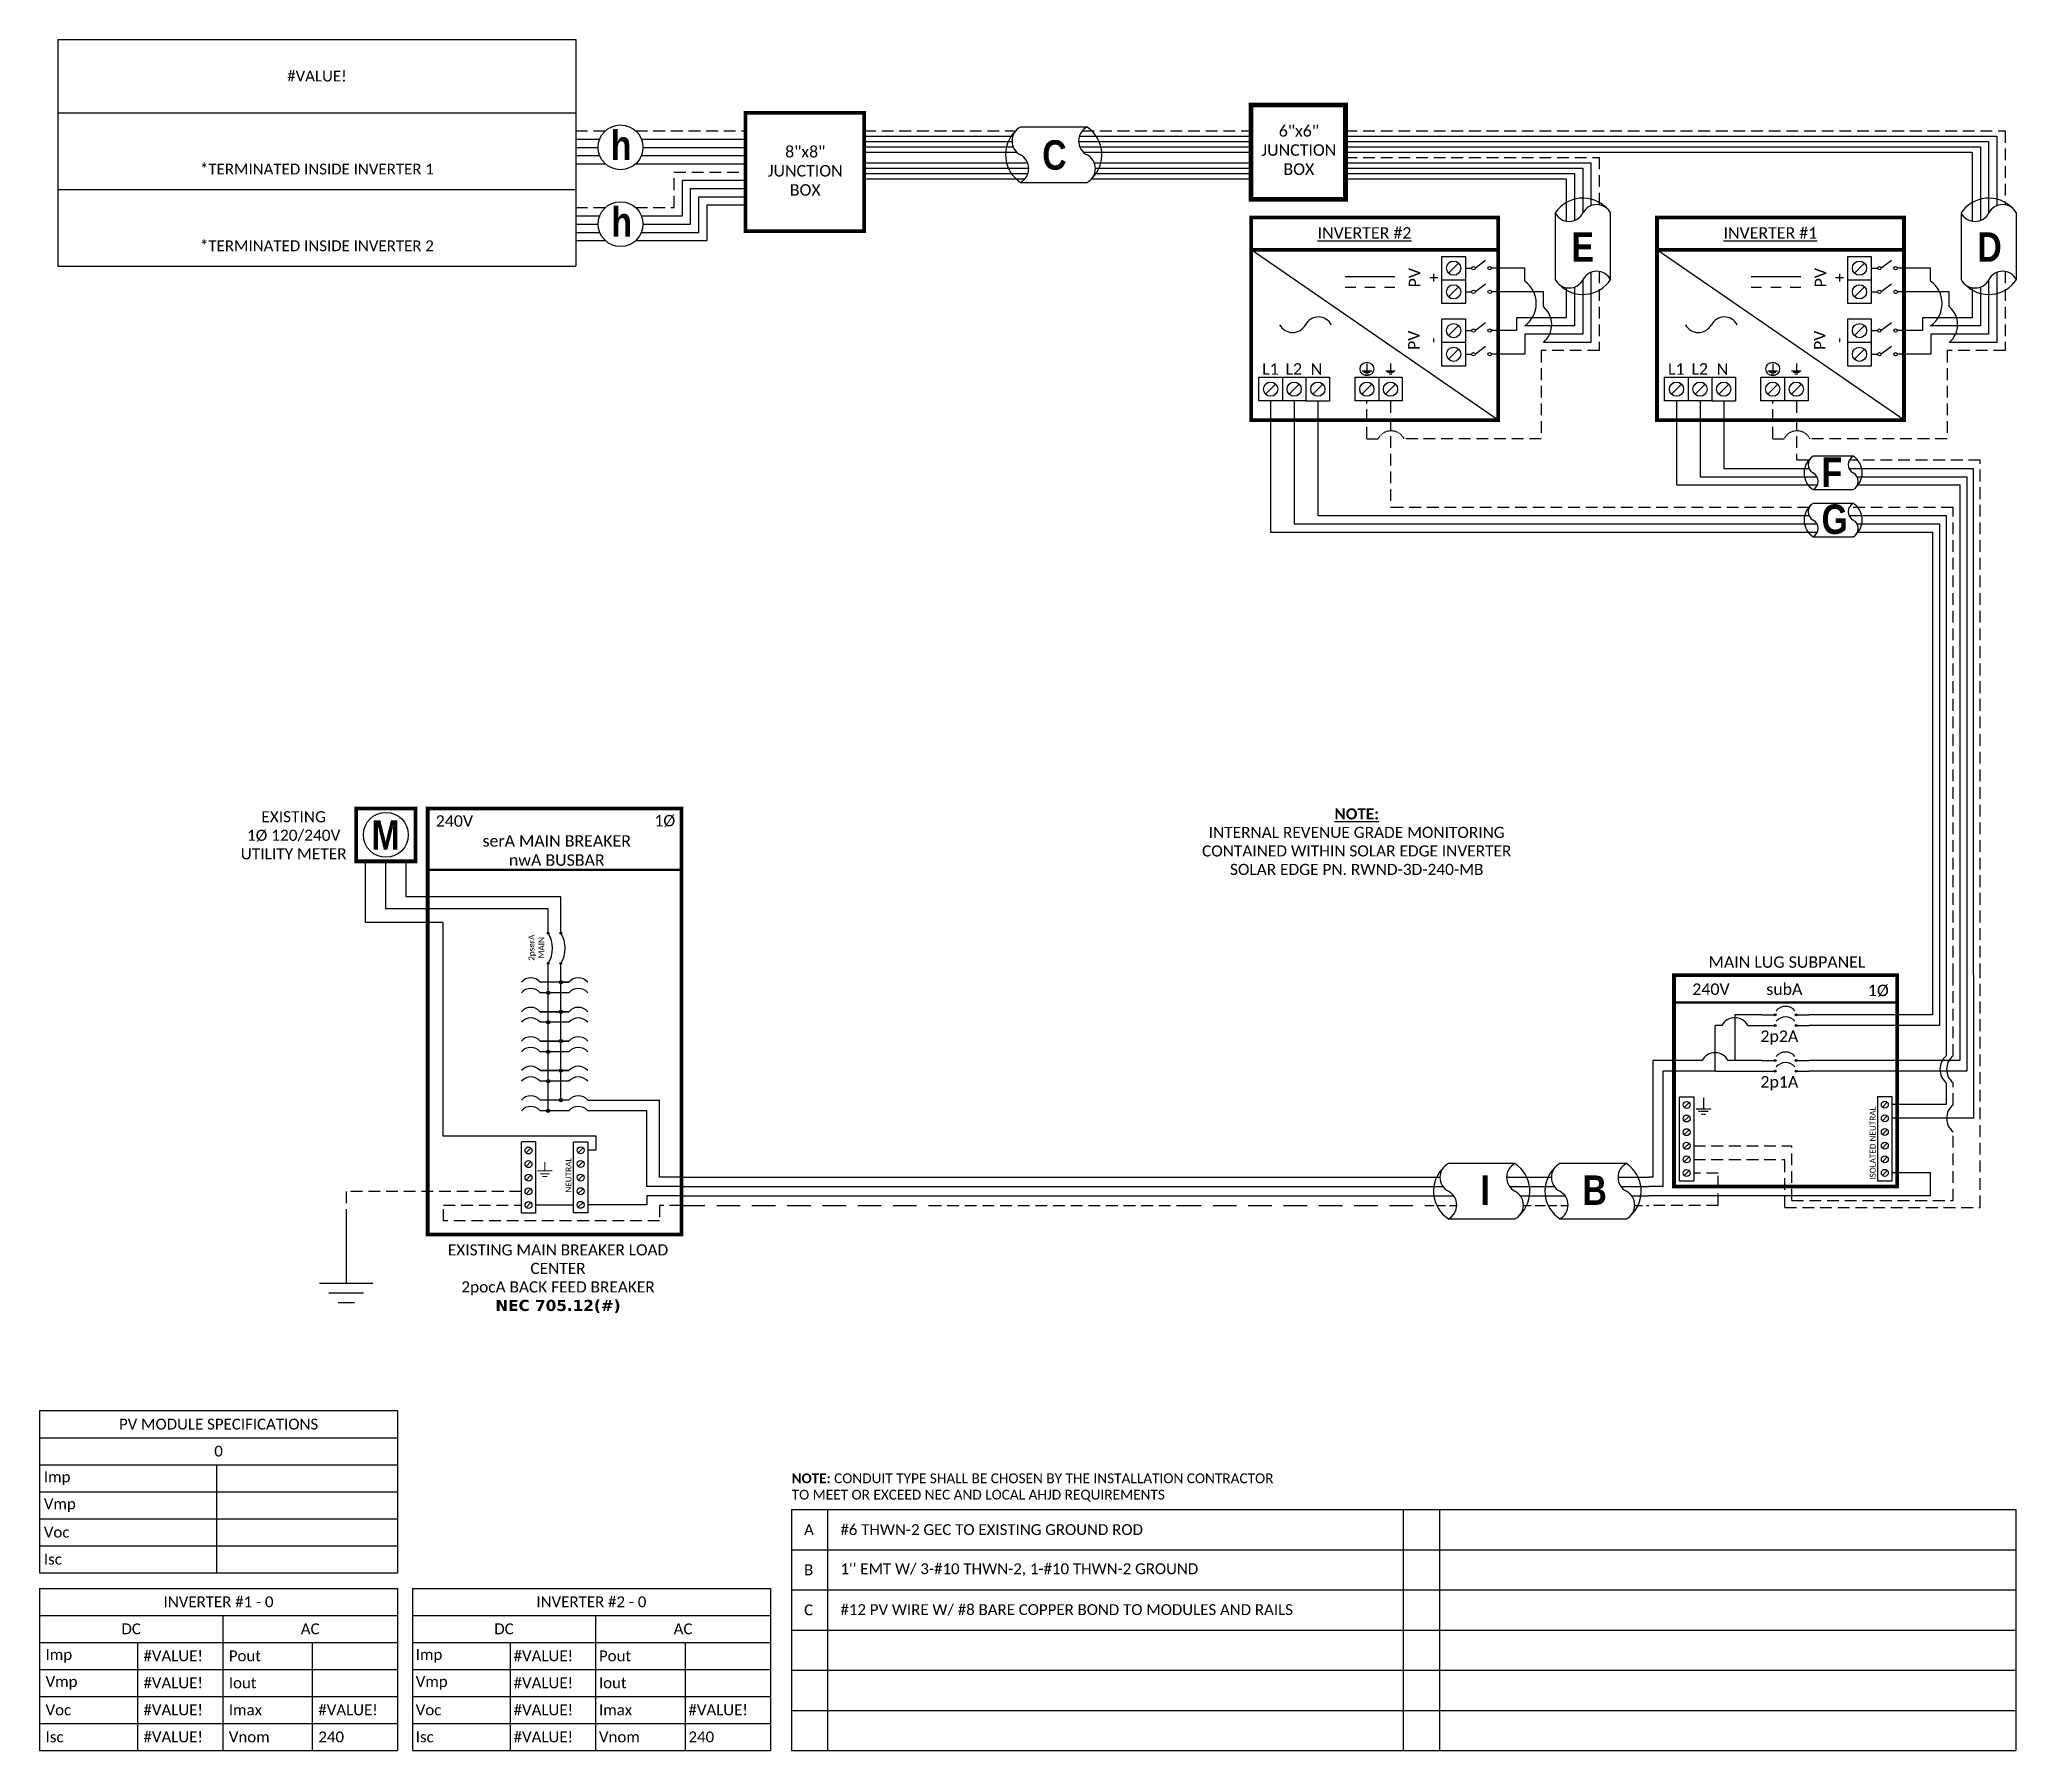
# Model space of a CAD drawing. Header units: feet. Extents: x 8865 to 9495, y 20861 to 21407.
import ezdxf

# ---------------------------------------------------------------- set-up
doc = ezdxf.new("R2010")
doc.units = ezdxf.units.FT
doc.header["$MEASUREMENT"] = 0
doc.linetypes.add('DASHED', pattern=[0.75, 0.5, -0.25])
doc.linetypes.add('HIDDEN', pattern=[0.375, 0.25, -0.125])
for name, color, linetype in [('ONE LINE BLOCKS', 7, 'Continuous'), ('TABLES', 7, 'Continuous'), ('TEXT', 7, 'Continuous'), ('Z - TITLEBLOCK TXT', 7, 'Continuous')]:
    doc.layers.add(name, color=color, linetype=linetype)
doc.styles.add('ONE LINE TXT', font='techb___.ttf')
doc.styles.get("Standard").update_dxf_attribs({"font": 'calibri.ttf'})

msp = doc.modelspace()

# ---------------------------------------------------------------- texts
at = {"color": 1, "linetype": 'Continuous'}
for s, p in [('%%UINVERTER #2', (9272.18, 21343.33)), ('%%UINVERTER #1', (9401.61, 21343.33))]:
    msp.add_text(s, height=3.6576, dxfattribs=at).set_placement(p)
at = {"color": 1, "linetype": 'Continuous', "char_height": 9.3833, "attachment_point": 1, "style": 'ONE LINE TXT'}
for s, insert in [('{\\W1;\\C256;h}', (9046.79, 21377.83)), ('{\\W1;\\C256;C}', (9184.38, 21374.7)), ('{\\W1;\\C256;h}', (9046.99, 21353.36)), ('{\\W1;\\C256;E}', (9353.14, 21345.35)), ('{\\W1;\\C256;D}', (9482.57, 21345.35)), ('{\\W1;\\C256;F}', (9432.88, 21273.56)), ('{\\W1;\\C256;G}', (9432.88, 21258.54)), ('{\\W1;\\C256;I}', (9324.13, 21044.59)), ('{\\W1;\\C256;B}', (9356.65, 21044.59))]:
    msp.add_mtext_dynamic_manual_height_columns(s, width=0.1385, gutter_width=2.13, heights=[0], dxfattribs=dict(at, insert=insert))
at = {"color": 1, "char_height": 3.658, "attachment_point": 5, "rotation": 90}
for s, width, insert in [('PV +', 2.8378, (9306.14, 21330.88)), ('PV +', 2.8378, (9435.57, 21330.88)), ('PV -', 2.8013, (9305.91, 21310.9)), ('PV -', 2.8013, (9435.34, 21310.9))]:
    msp.add_mtext_dynamic_manual_height_columns(s, width=width, gutter_width=0.75, heights=[0], dxfattribs=dict(at, insert=insert))
at = {"color": 1, "attachment_point": 5}
for s, insert, char_height in [('L1', (9257.13, 21301.75), 3.658), ('L2', (9264.59, 21301.78), 3.658), ('N', (9271.84, 21301.72), 3.66), ('L1', (9386.56, 21301.75), 3.658), ('L2', (9394.02, 21301.78), 3.658), ('N', (9401.27, 21301.72), 3.66)]:
    msp.add_mtext_dynamic_manual_height_columns(s, width=0.1481, gutter_width=0.75, heights=[0], dxfattribs=dict(at, insert=insert, char_height=char_height))
at = {"color": 10, "insert": (9104.47, 20949.56), "char_height": 3.10896, "attachment_point": 1}
msp.add_mtext_dynamic_manual_height_columns('\\A1;{\\fCalibri|b1|i0|c0|p34;NOTE:} {\\A0;\\H1.0052x;CONDUIT TYPE SHALL BE CHOSEN BY THE INSTALLATION CONTRACTOR\\PTO MEET OR EXCEED NEC AND LOCAL AHJD REQUIREMENTS}', width=164.3528, gutter_width=0, heights=[9.89], dxfattribs=at)

# ---------------------------------------------------------------- blocks, each defined once
blk = doc.blocks.new('2inverterSub')
at = {"layer": 'ONE LINE BLOCKS', "linetype": 'Continuous'}
h = blk.add_hatch(color=1, dxfattribs=at)
h.dxf.hatch_style = 1
edge = h.paths.add_edge_path()
edge.add_arc((40.28, 60.73), 0.291, 0, 360)
h = blk.add_hatch(color=1, dxfattribs=at)
h.dxf.hatch_style = 1
edge = h.paths.add_edge_path()
edge.add_arc((40.28, 57.35), 0.291, 0, 360)
h = blk.add_hatch(color=1, dxfattribs=at)
h.dxf.hatch_style = 1
edge = h.paths.add_edge_path()
edge.add_arc((46.96, 60.73), 0.291, 0, 360)
h = blk.add_hatch(color=1, dxfattribs=at)
h.dxf.hatch_style = 1
edge = h.paths.add_edge_path()
edge.add_arc((46.96, 57.35), 0.291, 0, 360)
h = blk.add_hatch(color=1, dxfattribs=at)
h.dxf.hatch_style = 1
edge = h.paths.add_edge_path()
edge.add_arc((40.28, 46.17), 0.291, 0, 360)
h = blk.add_hatch(color=1, dxfattribs=at)
h.dxf.hatch_style = 1
edge = h.paths.add_edge_path()
edge.add_arc((46.96, 46.17), 0.291, 0, 360)
h = blk.add_hatch(color=1, dxfattribs=at)
h.dxf.hatch_style = 1
edge = h.paths.add_edge_path()
edge.add_arc((40.28, 42.79), 0.291, 0, 360)
h = blk.add_hatch(color=1, dxfattribs=at)
h.dxf.hatch_style = 1
edge = h.paths.add_edge_path()
edge.add_arc((46.96, 42.79), 0.291, 0, 360)
at = {"color": 7, "linetype": 'Continuous'}
for p, q in [((90.5, 73.37), (90.5, 60.73)), ((99.2, 73.37), (99.2, 46.17)), ((36.09, 60.73), (27.43, 60.73)), ((27.43, 60.73), (27.43, 46.17)), ((90.5, 60.73), (51.15, 60.73)), ((17.02, 46.17), (1.34, 46.17)), ((1.34, 46.17), (1.34, 9)), ((36.09, 46.17), (25.26, 46.17)), ((99.2, 46.17), (51.15, 46.17)), ((1.34, 9), (0, 9))]:
    blk.add_line(p, q, dxfattribs=at)
at = {"color": 10, "linetype": 'Continuous'}
for p, q in [((92.67, 73.37), (92.67, 57.35)), ((101.37, 73.37), (101.37, 42.79)), ((21.14, 42.79), (21.14, 57.35)), ((23.31, 57.35), (21.14, 57.35)), ((31.55, 57.35), (36.09, 57.35)), ((92.67, 57.35), (51.15, 57.35)), ((21.14, 42.79), (4.63, 42.79)), ((4.63, 6), (4.63, 42.79)), ((21.14, 42.79), (36.09, 42.79)), ((101.37, 42.79), (51.15, 42.79)), ((4.63, 6), (0, 6))]:
    blk.add_line(p, q, dxfattribs=at)
at = {"color": 253, "linetype": 'Continuous'}
for p, q in [((94.85, 73.37), (94.85, 47.66)), ((103.55, 73.37), (103.55, 27.76)), ((94.85, 39.1), (94.85, 32.11)), ((94.85, 32.11), (77.54, 32.11)), ((103.55, 27.76), (77.54, 27.76)), ((89.88, 10.36), (77.54, 10.36)), ((89.88, 3), (89.88, 10.36)), ((89.88, 3), (0, 3))]:
    blk.add_line(p, q, dxfattribs=at)
at = {"color": 10, "linetype": 'Continuous'}
blk.add_arc((27.43, 55.19), 4.65, 27.66392, 152.33608, dxfattribs=at)
at = {"color": 7, "linetype": 'Continuous'}
blk.add_arc((21.14, 44.01), 4.65, 27.66392, 152.33608, dxfattribs=at)
at = {"color": 253, "linetype": 'Continuous'}
blk.add_arc((98.43, 43.38), 5.58, 129.92155, 230.07845, dxfattribs=at)
at = {"layer": 'ONE LINE BLOCKS', "lineweight": 50}
blk.add_line((8.04, 64.67), (79.2, 64.67), dxfattribs=at)
at = {"layer": 'ONE LINE BLOCKS', "lineweight": 50, "const_width": 1.19}
blk.add_lwpolyline([(8.04, 6.01), (8.04, 73.37), (79.2, 73.37), (79.2, 6.01)], close=True, dxfattribs=at)
at = {"layer": 'TEXT', "color": 92, "linetype": 'HIDDEN', "ltscale": 15}
for p, q in [((97.02, 47.66), (97.02, 73.37)), ((105.72, -0.66), (105.72, 73.37)), ((97.02, 32.03), (97.02, 39.1)), ((14.31, 18.99), (45.6, 18.99)), ((45.6, 1.52), (45.6, 18.99)), ((97.02, 1.52), (97.02, 23.48)), ((14.31, 14.64), (43.39, 14.64)), ((43.39, -0.66), (43.39, 14.64)), ((22.14, 10.28), (14.31, 10.28)), ((22.14, 0), (22.14, 10.28)), ((22.14, 0), (0, 0)), ((45.6, 1.52), (97.02, 1.52)), ((43.39, -0.66), (105.72, -0.66))]:
    blk.add_line(p, q, dxfattribs=at)
at = {"layer": 'TEXT', "color": 92, "linetype": 'HIDDEN', "flags": 128}
for points in [[(17.42, 34.26), (17.42, 30.76)], [(15.08, 30.76), (19.76, 30.76)], [(18.95, 29.89), (15.89, 29.89)], [(18.13, 29.02), (16.7, 29.02)]]:
    blk.add_lwpolyline(points, dxfattribs=at)
at = {"layer": 'TEXT', "color": 92, "linetype": 'Continuous', "ltscale": 4}
for centre in [(100.49, 43.38), (100.49, 27.76)]:
    blk.add_arc(centre, 5.51, 129.05896, 230.94104, dxfattribs=at)
at = {"layer": 'Z - TITLEBLOCK TXT', "color": 1, "linetype": 'Continuous'}
for p, q in [((9.77, 7.69), (9.77, 34.63)), ((9.77, 34.63), (14.31, 34.63)), ((14.31, 34.63), (14.31, 7.69)), ((73, 7.76), (73, 34.71)), ((73, 34.71), (77.54, 34.71)), ((77.54, 34.71), (77.54, 7.76)), ((14.31, 7.69), (9.77, 7.69)), ((77.54, 7.76), (73, 7.76))]:
    blk.add_line(p, q, dxfattribs=at)
at = {"layer": 'Z - TITLEBLOCK TXT', "color": 4, "linetype": 'Continuous'}
for p, q in [((12.83, 32.82), (11.25, 31.25)), ((76.06, 32.9), (74.49, 31.32)), ((12.83, 28.47), (11.25, 26.9)), ((76.06, 28.54), (74.49, 26.97)), ((12.83, 24.12), (11.25, 22.55)), ((12.83, 19.77), (11.25, 18.2)), ((76.06, 24.19), (74.49, 22.62)), ((76.06, 19.84), (74.49, 18.27)), ((12.83, 15.42), (11.25, 13.85)), ((76.06, 15.49), (74.49, 13.92)), ((12.83, 11.07), (11.25, 9.5)), ((76.06, 11.14), (74.49, 9.57))]:
    blk.add_line(p, q, dxfattribs=at)
at = {"layer": 'Z - TITLEBLOCK TXT', "color": 1, "linetype": 'Continuous', "flags": 128}
for points in [[(36.09, 60.73), (40.28, 60.73)], [(36.09, 60.73), (40.28, 60.73)], [(36.09, 57.35), (40.28, 57.35)], [(36.09, 57.35), (40.28, 57.35)], [(46.96, 60.73), (51.15, 60.73)], [(46.96, 57.35), (51.15, 57.35)], [(36.09, 46.17), (40.28, 46.17)], [(36.09, 46.17), (40.28, 46.17)], [(46.96, 46.17), (51.15, 46.17)], [(36.09, 42.79), (40.28, 42.79)], [(36.09, 42.79), (40.28, 42.79)], [(46.96, 42.79), (51.15, 42.79)]]:
    blk.add_lwpolyline(points, dxfattribs=at)
at = {"layer": 'Z - TITLEBLOCK TXT', "color": 1, "linetype": 'Continuous'}
for centre in [(40.28, 60.73), (40.28, 57.35), (46.96, 60.73), (46.96, 57.35), (40.28, 46.17), (46.96, 46.17), (40.28, 42.79), (46.96, 42.79)]:
    blk.add_circle(centre, 0.291, dxfattribs=at)
at = {"layer": 'Z - TITLEBLOCK TXT', "color": 4, "linetype": 'Continuous'}
for centre in [(12.04, 32.04), (75.27, 32.11), (12.04, 27.69), (75.27, 27.76), (12.04, 23.34), (12.04, 18.99), (75.27, 23.41), (75.27, 19.06), (12.04, 14.64), (75.27, 14.71), (12.04, 10.28), (75.27, 10.36)]:
    blk.add_circle(centre, 1.11, dxfattribs=at)
at = {"layer": 'Z - TITLEBLOCK TXT', "color": 1, "linetype": 'Continuous'}
for centre in [(43.62, 59.53), (43.62, 56.15), (43.62, 44.97), (43.62, 41.59)]:
    blk.add_arc(centre, 3.93, 40.3392, 139.6608, dxfattribs=at)
at = {"layer": 'TABLES', "color": 1, "linetype": 'Continuous'}
for s, p in [('2p2A', (35.59, 52.11)), ('2p1A', (35.59, 37.55))]:
    blk.add_text(s, height=3.658, dxfattribs=at).set_placement(p)
at = {"layer": 'TABLES', "color": 4, "linetype": 'Continuous'}
blk.add_text('ISOLATED NEUTRAL', height=1.8743, rotation=90, dxfattribs=at).set_placement((72.35, 8.12))
at = {"layer": 'TEXT', "color": 1, "attachment_point": 5}
for s, width, gutter_width, insert, char_height in [('MAIN LUG SUBPANEL ', 62.3984, 7.17, (44.08, 77.57), 3.6576), ('240V', 0.1481, 0.75, (19.83, 68.92), 3.658), ('subA', 0.1481, 0.75, (43.21, 68.92), 3.658), ('1Ø', 0.1481, 0.75, (73.19, 68.41), 3.658)]:
    blk.add_mtext_dynamic_manual_height_columns(s, width=width, gutter_width=gutter_width, heights=[0], dxfattribs=dict(at, insert=insert, char_height=char_height))
blk = doc.blocks.new('*U17')
at = {"color": 7, "linetype": 'Continuous'}
for p, q in [((-7.14, 13.31), (-28.39, 13.31)), ((-28.39, -4.31), (-7.14, -4.31))]:
    blk.add_line(p, q, dxfattribs=at)
at = {"color": 7}
for p, q in [((-35.53, 9), (-31.05, 9)), ((-9.81, 9), (0, 9))]:
    blk.add_line(p, q, dxfattribs=at)
at = {"color": 10}
for p, q in [((-35.53, 6), (-30.11, 6)), ((-8.87, 6), (0, 6))]:
    blk.add_line(p, q, dxfattribs=at)
at = {"color": 253}
for p, q in [((-35.53, 3), (-26.66, 3)), ((-5.41, 3), (0, 3))]:
    blk.add_line(p, q, dxfattribs=at)
at = {"color": 92, "linetype": 'HIDDEN', "ltscale": 10}
for p, q in [((-4.48, 0), (0, 0)), ((-35.53, 0), (-25.72, 0))]:
    blk.add_line(p, q, dxfattribs=at)
at = {"linetype": 'Continuous'}
for centre, start, end in [((-26.08, 8.91), 117.66392, 242.33608), ((-4.83, 8.91), 117.66392, 242.33608), ((-30.7, 0.09), 297.66392, 62.33608), ((-9.45, 0.09), 297.66392, 62.33608)]:
    blk.add_arc(centre, 4.98, start, end, dxfattribs=at)
at = {"color": 7, "linetype": 'Continuous'}
for centre, start, end in [((-12.99, 4.5), 313.97324, 56.42648), ((-22.54, 4.5), 133.97324, 236.42648)]:
    blk.add_arc(centre, 10.58, start, end, dxfattribs=at)
blk = doc.blocks.new('*U24')
at = {"color": 7}
blk.add_line((-79.14, 9), (0, 9), dxfattribs=at)
at = {"color": 10}
blk.add_line((-79.14, 6), (0, 6), dxfattribs=at)
at = {"color": 253}
blk.add_line((-79.14, 3), (0, 3), dxfattribs=at)
at = {"color": 92, "linetype": 'DASHED', "ltscale": 15}
blk.add_line((-79.14, 0), (0, 0), dxfattribs=at)
blk = doc.blocks.new('breakerPanel')
at = {"linetype": 'Continuous'}
h = blk.add_hatch(color=1, dxfattribs=at)
h.dxf.hatch_style = 1
edge = h.paths.add_edge_path()
edge.add_arc((-42.47, 86.8), 0.291, 0, 360)
h = blk.add_hatch(color=1, dxfattribs=at)
h.dxf.hatch_style = 1
edge = h.paths.add_edge_path()
edge.add_arc((-38.44, 86.8), 0.291, 0, 360)
h = blk.add_hatch(color=1, dxfattribs=at)
h.dxf.hatch_style = 1
edge = h.paths.add_edge_path()
edge.add_arc((-42.47, 77.16), 0.291, 0, 360)
h = blk.add_hatch(color=1, dxfattribs=at)
h.dxf.hatch_style = 1
edge = h.paths.add_edge_path()
edge.add_arc((-38.44, 77.16), 0.291, 0, 360)
h = blk.add_hatch(color=1, dxfattribs=at)
h.dxf.hatch_style = 1
edge = h.paths.add_edge_path()
edge.add_arc((-38.44, 71.16), 0.528, 0, 360)
h = blk.add_hatch(color=1, dxfattribs=at)
h.dxf.hatch_style = 1
edge = h.paths.add_edge_path()
edge.add_arc((-42.47, 67.78), 0.528, 0, 360)
h = blk.add_hatch(color=1, dxfattribs=at)
h.dxf.hatch_style = 1
edge = h.paths.add_edge_path()
edge.add_arc((-42.47, 58.38), 0.528, 0, 360)
h = blk.add_hatch(color=1, dxfattribs=at)
h.dxf.hatch_style = 1
edge = h.paths.add_edge_path()
edge.add_arc((-38.44, 61.76), 0.528, 0, 360)
h = blk.add_hatch(color=1, dxfattribs=at)
h.dxf.hatch_style = 1
edge = h.paths.add_edge_path()
edge.add_arc((-38.44, 52.36), 0.528, 0, 360)
h = blk.add_hatch(color=1, dxfattribs=at)
h.dxf.hatch_style = 1
edge = h.paths.add_edge_path()
edge.add_arc((-42.47, 48.98), 0.528, 0, 360)
h = blk.add_hatch(color=1, dxfattribs=at)
h.dxf.hatch_style = 1
edge = h.paths.add_edge_path()
edge.add_arc((-42.47, 39.58), 0.528, 0, 360)
h = blk.add_hatch(color=1, dxfattribs=at)
h.dxf.hatch_style = 1
edge = h.paths.add_edge_path()
edge.add_arc((-38.44, 42.95), 0.528, 0, 360)
h = blk.add_hatch(color=1, dxfattribs=at)
h.dxf.hatch_style = 1
edge = h.paths.add_edge_path()
edge.add_arc((-38.44, 33.55), 0.528, 0, 360)
h = blk.add_hatch(color=1, dxfattribs=at)
h.dxf.hatch_style = 1
edge = h.paths.add_edge_path()
edge.add_arc((-42.47, 30.17), 0.528, 0, 360)
at = {"color": 253, "linetype": 'Continuous'}
for p, q in [((-100.73, 90.2), (-100.73, 109.7)), ((-76.04, 90.2), (-100.73, 90.2)), ((-76.04, 90.2), (-76.04, 22.16)), ((-76.04, 22.16), (-27.25, 22.16)), ((-27.25, 22.16), (-27.25, 17.57)), ((-27.25, 17.57), (-29.89, 17.57)), ((-11.01, 0.16), (-29.89, 0.16)), ((0, 3), (-11.01, 3)), ((-11.01, 3), (-11.01, 0.16))]:
    blk.add_line(p, q, dxfattribs=at)
at = {"color": 10, "linetype": 'Continuous'}
for p, q in [((-94.24, 94.51), (-94.24, 109.7)), ((-42.47, 94.51), (-94.24, 94.51)), ((-42.47, 87.09), (-42.47, 94.51)), ((-42.47, 30.17), (-42.47, 76.87)), ((-35.88, 67.78), (-45.04, 67.78)), ((-35.88, 58.38), (-45.04, 58.38)), ((-35.88, 48.98), (-45.04, 48.98)), ((-35.88, 39.58), (-45.04, 39.58)), ((-35.88, 30.17), (-45.04, 30.17)), ((-10.98, 30.17), (-29.89, 30.17)), ((-10.98, 6), (-10.98, 30.17)), ((0, 6), (-10.98, 6))]:
    blk.add_line(p, q, dxfattribs=at)
at = {"color": 7, "linetype": 'Continuous'}
for p, q in [((-87.75, 98.34), (-87.75, 109.7)), ((-38.44, 98.34), (-87.75, 98.34)), ((-38.44, 87.09), (-38.44, 98.34)), ((-38.44, 61.76), (-38.44, 76.87)), ((-35.88, 71.16), (-45.04, 71.16)), ((-38.44, 71.16), (-35.88, 71.16)), ((-45.04, 61.76), (-35.88, 61.76)), ((-35.88, 61.76), (-45.04, 61.76)), ((-38.44, 52.36), (-38.44, 61.76)), ((-45.04, 52.36), (-35.88, 52.36)), ((-35.88, 52.36), (-45.04, 52.36)), ((-38.44, 42.95), (-38.44, 52.36)), ((-45.04, 42.95), (-35.88, 42.95)), ((-35.88, 42.95), (-45.04, 42.95)), ((-38.44, 33.55), (-38.44, 42.95)), ((-35.88, 33.55), (-45.04, 33.55)), ((-6.96, 9), (-6.96, 33.55))]:
    blk.add_line(p, q, dxfattribs=at)
at = {"lineweight": 50}
blk.add_line((-80.92, 106.95), (0, 106.95), dxfattribs=at)
at = {"color": 7}
for p, q in [((-29.89, 33.55), (-6.96, 33.55)), ((0, 9), (-6.96, 9))]:
    blk.add_line(p, q, dxfattribs=at)
at = {"color": 1, "linetype": 'Continuous'}
for p, q in [((-51.03, -2.51), (-51.03, 20.23)), ((-46.49, 20.23), (-51.03, 20.23)), ((-46.49, 20.23), (-46.49, -2.51)), ((-34.43, -2.43), (-34.43, 20.16)), ((-29.89, 20.16), (-34.43, 20.16)), ((-29.89, 20.16), (-29.89, -2.43)), ((-46.49, -2.51), (-51.03, -2.51)), ((-29.89, -2.43), (-34.43, -2.43))]:
    blk.add_line(p, q, dxfattribs=at)
at = {"color": 4, "linetype": 'Continuous'}
for p, q in [((-47.97, 18.28), (-49.55, 16.71)), ((-47.97, 13.93), (-49.55, 12.36)), ((-31.37, 18.35), (-32.94, 16.78)), ((-31.37, 14), (-32.94, 12.43)), ((-47.97, 9.58), (-49.55, 8.01)), ((-31.37, 9.65), (-32.94, 8.08)), ((-47.97, 5.23), (-49.55, 3.66)), ((-47.97, 0.88), (-49.55, -0.69)), ((-31.37, 5.3), (-32.94, 3.73)), ((-31.37, 0.95), (-32.94, -0.62))]:
    blk.add_line(p, q, dxfattribs=at)
at = {"color": 92, "linetype": 'HIDDEN', "ltscale": 15}
for p, q in [((-51.03, 4.44), (-106.89, 4.44)), ((-106.89, 4.44), (-106.89, -4.87)), ((-75.84, -4.96), (-75.84, 0.09)), ((-75.84, 0.09), (-51.03, 0.09)), ((0, 0), (-6.96, 0)), ((-6.96, -4.96), (-75.84, -4.96)), ((-6.96, 0), (-6.96, -4.96))]:
    blk.add_line(p, q, dxfattribs=at)
at = {"color": 92, "linetype": 'Continuous', "ltscale": 15}
blk.add_line((-34.43, 0.09), (-46.49, 0.09), dxfattribs=at)
at = {"color": 92, "ltscale": 15}
blk.add_line((-106.89, -4.87), (-106.89, -24.84), dxfattribs=at)
at = {"lineweight": 50, "const_width": 1.19}
for points in [[(-103.67, 109.7), (-103.67, 126.59), (-84.82, 126.59), (-84.82, 109.7)], [(-80.92, -9.3), (-80.92, 126.59), (0, 126.59), (0, -9.3)]]:
    blk.add_lwpolyline(points, close=True, dxfattribs=at)
at = {"color": 92, "linetype": 'Continuous', "lineweight": 5, "ltscale": 0.05, "flags": 128}
for points in [[(-43.54, 13.81), (-43.54, 10.97)], [(-45.88, 10.97), (-41.2, 10.97)], [(-42.01, 10.1), (-45.07, 10.1)], [(-42.82, 9.23), (-44.25, 9.23)]]:
    blk.add_lwpolyline(points, dxfattribs=at)
at = {"color": 92, "linetype": 'Continuous', "ltscale": 4, "flags": 128}
for points in [[(-115.37, -24.84), (-98.41, -24.84)], [(-101.35, -27.98), (-112.43, -27.98)], [(-104.29, -31.12), (-109.49, -31.12)]]:
    blk.add_lwpolyline(points, dxfattribs=at)
at = {"linetype": 'Continuous'}
blk.add_circle((-94.24, 118.15), 7.15, dxfattribs=at)
at = {"color": 1, "linetype": 'Continuous'}
for centre, radius in [((-42.47, 86.8), 0.291), ((-38.44, 86.8), 0.291), ((-42.47, 77.16), 0.291), ((-38.44, 77.16), 0.291), ((-38.44, 71.16), 0.528), ((-42.47, 67.78), 0.528), ((-42.47, 58.38), 0.528), ((-38.44, 61.76), 0.528), ((-38.44, 52.36), 0.528), ((-42.47, 48.98), 0.528), ((-42.47, 39.58), 0.528), ((-38.44, 42.95), 0.528), ((-38.44, 33.55), 0.528), ((-42.47, 30.17), 0.528)]:
    blk.add_circle(centre, radius, dxfattribs=at)
at = {"color": 4, "linetype": 'Continuous'}
for centre in [(-48.76, 17.49), (-48.76, 13.14), (-32.16, 17.57), (-32.16, 13.21), (-48.76, 8.79), (-32.16, 8.86), (-48.76, 4.44), (-48.76, 0.09), (-32.16, 4.51), (-32.16, 0.16)]:
    blk.add_circle(centre, 1.11, dxfattribs=at)
at = {"color": 1, "linetype": 'Continuous'}
for centre, radius, start, end in [((-50.14, 81.98), 9.06, 327.87082, 32.12918), ((-46.11, 81.98), 9.06, 327.87082, 32.12918), ((-48.03, 68.62), 3.93, 40.3392, 139.6608), ((-32.88, 68.62), 3.93, 40.3392, 139.6608), ((-48.03, 65.24), 3.93, 40.3392, 139.6608), ((-48.03, 59.21), 3.93, 40.3392, 139.6608), ((-32.88, 65.24), 3.93, 40.3392, 139.6608), ((-32.88, 59.21), 3.93, 40.3392, 139.6608), ((-48.03, 55.84), 3.93, 40.3392, 139.6608), ((-32.88, 55.84), 3.93, 40.3392, 139.6608), ((-48.03, 49.81), 3.93, 40.3392, 139.6608), ((-32.88, 49.81), 3.93, 40.3392, 139.6608), ((-48.03, 46.43), 3.93, 40.3392, 139.6608), ((-48.03, 40.41), 3.93, 40.3392, 139.6608), ((-32.88, 46.43), 3.93, 40.3392, 139.6608), ((-32.88, 40.41), 3.93, 40.3392, 139.6608), ((-48.03, 37.03), 3.93, 40.3392, 139.6608), ((-32.88, 37.03), 3.93, 40.3392, 139.6608), ((-48.03, 31.01), 3.93, 40.3392, 139.6608), ((-48.03, 27.63), 3.93, 40.3392, 139.6608), ((-32.88, 31.01), 3.93, 40.3392, 139.6608), ((-32.88, 27.63), 3.93, 40.3392, 139.6608)]:
    blk.add_arc(centre, radius, start, end, dxfattribs=at)
at = {"color": 253, "linetype": 'Continuous', "style": 'ONE LINE TXT'}
blk.add_text('M', height=9.38, dxfattribs=at).set_placement((-98.8, 113.43))
at = {"color": 4, "linetype": 'Continuous'}
blk.add_text('NEUTRAL', height=1.874, rotation=90, dxfattribs=at).set_placement((-35.08, 4.08))
at = {"color": 1, "attachment_point": 5}
for s, width, gutter_width, heights, insert, char_height in [('EXISTING\\P1Ø 120/240V UTILITY METER', 37.8067, 7.17, [0], (-123.64, 118), 3.5433), ('240V', 0.1481, 0.75, [0], (-72.39, 122.54), 3.658), ('1Ø', 0.1481, 0.75, [0], (-5.31, 122.54), 3.658), ('serA MAIN BREAKER\\PnwA BUSBAR', 72.4998, 0.75, [0], (-39.75, 113.14), 3.6576), ('EXISTING MAIN BREAKER LOAD CENTER\\P2pocA BACK FEED BREAKER \\P{\\fVerdana|b1|i0|c0|p34;NEC 705.12(#)}', 79.2627, 97.94, [154.49], (-39.35, -23.38), 3.5433)]:
    blk.add_mtext_dynamic_manual_height_columns(s, width=width, gutter_width=gutter_width, heights=heights, dxfattribs=dict(at, insert=insert, char_height=char_height))
at = {"color": 4, "linetype": 'Continuous', "insert": (-46.25, 82.15), "char_height": 1.874, "attachment_point": 5, "rotation": 90}
blk.add_mtext_dynamic_manual_height_columns('2pserA\\PMAIN', width=0.1481, gutter_width=0.75, heights=[0], dxfattribs=at)
blk = doc.blocks.new('*U26')
at = {"color": 7}
blk.add_blockref('breakerPanel', (0, 0), dxfattribs=at)
blk = doc.blocks.new('*U23')
at = {"color": 7}
blk.add_line((-79.14, 9), (0, 9), dxfattribs=at)
at = {"color": 10}
blk.add_line((-79.14, 6), (0, 6), dxfattribs=at)
at = {"color": 253}
blk.add_line((-79.14, 3), (0, 3), dxfattribs=at)
at = {"color": 92, "linetype": 'HIDDEN', "ltscale": 15}
blk.add_line((-79.14, 0), (0, 0), dxfattribs=at)
blk = doc.blocks.new('*T18')
at = {"color": 0, "lineweight": -2, "transparency": 16777216}
for p, q in [((0, 0), (114.19, 0)), ((0, 0), (0, -51.7)), ((114.19, 0), (114.19, -51.7)), ((0, -8.62), (114.19, -8.62)), ((58.43, -8.62), (58.43, -51.7)), ((0, -17.23), (114.19, -17.23)), ((31.22, -17.23), (31.22, -51.7)), ((86.98, -17.23), (86.98, -51.7)), ((0, -25.85), (114.19, -25.85)), ((0, -34.47), (114.19, -34.47)), ((0, -43.08), (114.19, -43.08)), ((0, -51.7), (114.19, -51.7))]:
    blk.add_line(p, q, dxfattribs=at)
at = {"color": 0, "linetype": 'Continuous', "transparency": 16777216, "char_height": 3.4544}
for s, insert, width, attachment_point in [('{\\fCalibri|b0|i0|c0;INVERTER #1 - 0', (57.09, -4.31), 110.3293, 5), ('{\\fCalibri|b0|i0|c0;DC', (29.22, -12.93), 54.5755, 5), ('{\\fCalibri|b0|i0|c0;AC', (86.31, -12.93), 51.8976, 5), ('{\\fCalibri|b0|i0|c0;Imp', (1.93, -21.54), 27.3681, 4), ('{\\fCalibri|b0|i0|c0;#VALUE!', (33.15, -21.54), 23.3513, 4), ('{\\fCalibri|b0|i0|c0;Pout', (60.36, -21.54), 24.6902, 4), ('{\\fCalibri|b0|i0|c0;', (88.91, -21.54), 23.3513, 4), ('{\\fCalibri|b0|i0|c0;Vmp', (1.93, -30.16), 27.3681, 4), ('{\\fCalibri|b0|i0|c0;#VALUE!', (33.15, -30.16), 23.3513, 4), ('{\\fCalibri|b0|i0|c0;Iout', (60.36, -30.16), 24.6902, 4), ('{\\fCalibri|b0|i0|c0;', (88.91, -30.16), 23.3513, 4), ('{\\fCalibri|b0|i0|c0;Voc', (1.93, -38.78), 27.3681, 4), ('{\\fCalibri|b0|i0|c0;#VALUE!', (33.15, -38.78), 23.3513, 4), ('{\\fCalibri|b0|i0|c0;Imax', (60.36, -38.78), 24.6902, 4), ('{\\fCalibri|b0|i0|c0;#VALUE!', (88.91, -38.78), 23.3513, 4), ('{\\fCalibri|b0|i0|c0;Isc', (1.93, -47.39), 27.3681, 4), ('{\\fCalibri|b0|i0|c0;#VALUE!', (33.15, -47.39), 23.3513, 4), ('{\\fCalibri|b0|i0|c0;Vnom', (60.36, -47.39), 24.6902, 4), ('{\\fCalibri|b0|i0|c0;240', (88.91, -47.39), 23.3513, 4)]:
    blk.add_mtext(s, dxfattribs=dict(at, insert=insert, width=width, attachment_point=attachment_point))
blk = doc.blocks.new('*T19')
at = {"color": 0, "lineweight": -2, "transparency": 16777216}
for p, q in [((0, 0), (114.19, 0)), ((0, 0), (0, -51.7)), ((114.19, 0), (114.19, -51.7)), ((0, -8.62), (114.19, -8.62)), ((58.43, -8.62), (58.43, -51.7)), ((0, -17.23), (114.19, -17.23)), ((31.22, -17.23), (31.22, -51.7)), ((86.98, -17.23), (86.98, -51.7)), ((0, -25.85), (114.19, -25.85)), ((0, -34.47), (114.19, -34.47)), ((0, -43.08), (114.19, -43.08)), ((0, -51.7), (114.19, -51.7))]:
    blk.add_line(p, q, dxfattribs=at)
at = {"color": 0, "linetype": 'Continuous', "transparency": 16777216, "char_height": 3.4544}
for s, insert, width, attachment_point in [('{\\fCalibri|b0|i0|c0;INVERTER #2 - 0', (57.09, -4.31), 112.0547, 5), ('{\\fCalibri|b0|i0|c0;DC', (29.22, -12.93), 56.3009, 5), ('{\\fCalibri|b0|i0|c0;AC', (86.31, -12.93), 53.623, 5), ('{\\fCalibri|b0|i0|c0;Imp', (1.07, -21.54), 29.0935, 4), ('{\\fCalibri|b0|i0|c0;#VALUE!', (32.29, -21.54), 25.0767, 4), ('{\\fCalibri|b0|i0|c0;Pout', (59.5, -21.54), 26.4156, 4), ('{\\fCalibri|b0|i0|c0;', (88.04, -21.54), 25.0767, 4), ('{\\fCalibri|b0|i0|c0;Vmp', (1.07, -30.16), 29.0935, 4), ('{\\fCalibri|b0|i0|c0;#VALUE!', (32.29, -30.16), 25.0767, 4), ('{\\fCalibri|b0|i0|c0;Iout', (59.5, -30.16), 26.4156, 4), ('{\\fCalibri|b0|i0|c0;', (88.04, -30.16), 25.0767, 4), ('{\\fCalibri|b0|i0|c0;Voc', (1.07, -38.78), 29.0935, 4), ('{\\fCalibri|b0|i0|c0;#VALUE!', (32.29, -38.78), 25.0767, 4), ('{\\fCalibri|b0|i0|c0;Imax', (59.5, -38.78), 26.4156, 4), ('{\\fCalibri|b0|i0|c0;#VALUE!', (88.04, -38.78), 25.0767, 4), ('{\\fCalibri|b0|i0|c0;Isc', (1.07, -47.39), 29.0935, 4), ('{\\fCalibri|b0|i0|c0;#VALUE!', (32.29, -47.39), 25.0767, 4), ('{\\fCalibri|b0|i0|c0;Vnom', (59.5, -47.39), 26.4156, 4), ('{\\fCalibri|b0|i0|c0;240', (88.04, -47.39), 25.0767, 4)]:
    blk.add_mtext(s, dxfattribs=dict(at, insert=insert, width=width, attachment_point=attachment_point))
blk = doc.blocks.new('*T20')
at = {"color": 0, "lineweight": -2, "transparency": 16777216}
for p, q in [((0, 0), (114.19, 0)), ((0, 0), (0, -51.69)), ((114.19, 0), (114.19, -51.69)), ((0, -8.62), (114.19, -8.62)), ((0, -17.23), (114.19, -17.23)), ((56.41, -17.23), (56.41, -51.69)), ((0, -25.85), (114.19, -25.85)), ((0, -34.46), (114.19, -34.46)), ((0, -43.08), (114.19, -43.08)), ((0, -51.69), (114.19, -51.69))]:
    blk.add_line(p, q, dxfattribs=at)
at = {"color": 0, "linetype": 'Continuous', "transparency": 16777216, "char_height": 3.4544}
for s, insert, width, attachment_point in [('{\\fCalibri|b0|i0|c0;PV MODULE SPECIFICATIONS', (57.09, -4.31), 111.433, 5), ('{\\fCalibri|b0|i0|c0;0', (57.09, -12.92), 111.433, 5), ('{\\fCalibri|b0|i0|c0;Imp', (1.38, -21.54), 53.6551, 4), ('{\\fCalibri|b0|i0|c0;', (57.78, -21.54), 55.0254, 4), ('{\\fCalibri|b0|i0|c0;Vmp', (1.38, -30.15), 53.6551, 4), ('{\\fCalibri|b0|i0|c0;', (57.78, -30.15), 55.0254, 4), ('{\\fCalibri|b0|i0|c0;Voc', (1.38, -38.77), 53.6551, 4), ('{\\fCalibri|b0|i0|c0;', (57.78, -38.77), 55.0254, 4), ('{\\fCalibri|b0|i0|c0;Isc', (1.38, -47.39), 53.6551, 4), ('{\\fCalibri|b0|i0|c0;', (57.78, -47.39), 55.0254, 4)]:
    blk.add_mtext(s, dxfattribs=dict(at, insert=insert, width=width, attachment_point=attachment_point))
blk = doc.blocks.new('*T21')
at = {"linetype": 'ByBlock', "lineweight": -2, "transparency": 16777216}
for p, q in [((0, 0), (390.51, 0)), ((0, 0), (0, -76.8)), ((11.58, 0), (11.58, -76.8)), ((195.1, 0), (195.1, -76.8)), ((206.68, 0), (206.68, -76.8)), ((390.51, 0), (390.51, -76.8)), ((0, -12.8), (390.51, -12.8)), ((0, -25.61), (390.51, -25.61)), ((0, -38.41), (390.51, -38.41)), ((0, -51.22), (390.51, -51.22)), ((0, -64.02), (390.51, -64.02)), ((0, -76.8), (390.51, -76.8))]:
    blk.add_line(p, q, dxfattribs=at)
at = {"color": 0, "linetype": 'Continuous', "transparency": 16777216, "char_height": 3.4544, "attachment_point": 4}
for s, insert, width in [('{\\fCalibri|b0|i0|c0;A', (4.06, -6.4), 3.4544), ('{\\fCalibri|b0|i0|c0;#6 THWN-2 GEC TO EXISTING GROUND ROD', (15.65, -6.4), 175.3856), ('{\\fCalibri|b0|i0|c0;', (199.16, -6.4), 3.4544), ('{\\fCalibri|b0|i0|c0;', (210.74, -6.4), 175.7027), ('{\\fCalibri|b0|i0|c0;B', (4.06, -19.21), 3.4544), ("{\\fCalibri|b0|i0|c0;1'' EMT W/ 3-#10 THWN-2, 1-#10 THWN-2 GROUND", (15.65, -19.21), 175.3856), ('{\\fCalibri|b0|i0|c0;', (199.16, -19.21), 3.4544), ('{\\fCalibri|b0|i0|c0;', (210.74, -19.21), 175.7027), ('{\\fCalibri|b0|i0|c0;C', (4.06, -32.01), 3.4544), ('{\\fCalibri|b0|i0|c0;#12 PV WIRE W/ #8 BARE COPPER BOND TO MODULES AND RAILS', (15.65, -32.01), 175.3856), ('{\\fCalibri|b0|i0|c0;', (199.16, -32.01), 3.4544), ('{\\fCalibri|b0|i0|c0;', (210.74, -32.01), 175.7027), ('{\\fCalibri|b0|i0|c0;', (4.06, -44.82), 3.4544), ('{\\fCalibri|b0|i0|c0;', (15.65, -44.82), 175.3856), ('{\\fCalibri|b0|i0|c0;', (199.16, -44.82), 3.4544), ('{\\fCalibri|b0|i0|c0;', (210.74, -44.82), 175.7027), ('{\\fCalibri|b0|i0|c0;', (4.06, -57.62), 3.4544), ('{\\fCalibri|b0|i0|c0;', (15.65, -57.62), 175.3856), ('{\\fCalibri|b0|i0|c0;', (199.16, -57.62), 3.4544), ('{\\fCalibri|b0|i0|c0;', (210.74, -57.62), 175.7027), ('{\\fCalibri|b0|i0|c0;', (4.06, -70.41), 3.4544), ('{\\fCalibri|b0|i0|c0;', (15.65, -70.41), 175.3856), ('{\\fCalibri|b0|i0|c0;', (199.16, -70.41), 3.4544), ('{\\fCalibri|b0|i0|c0;', (210.74, -70.41), 175.7027)]:
    blk.add_mtext(s, dxfattribs=dict(at, insert=insert, width=width))
blk = doc.blocks.new('6x6box')
at = {"lineweight": 50, "const_width": 1.53}
blk.add_lwpolyline([(30.1, 0), (0, 0), (0, 30.1), (30.1, 30.1)], close=True, dxfattribs=at)
at = {"color": 1, "insert": (15.24, 15.71), "char_height": 3.6576, "width": 0.4767, "attachment_point": 5}
blk.add_mtext('6"x6"  JUNCTION BOX  ', dxfattribs=at)
blk = doc.blocks.new('*T22')
at = {"color": 0, "lineweight": -2, "transparency": 16777216}
for p, q in [((0, 0), (165.11, 0)), ((0, 0), (0, -72.27)), ((165.11, 0), (165.11, -72.27)), ((0, -23.32), (165.11, -23.32)), ((0, -47.8), (165.11, -47.8)), ((0, -72.27), (165.11, -72.27))]:
    blk.add_line(p, q, dxfattribs=at)
at = {"color": 0, "linetype": 'Continuous', "transparency": 16777216, "char_height": 3.4544, "width": 156.9097, "attachment_point": 5}
for s, insert in [('{\\fCalibri|b0|i0|c0;#VALUE!', (82.56, -11.66)), ('{\\fCalibri|b0|i0|c0;^J^J*TERMINATED INSIDE INVERTER 1', (82.56, -35.56)), ('{\\fCalibri|b0|i0|c0;^J^J*TERMINATED INSIDE INVERTER 2', (82.56, -60.03))]:
    blk.add_mtext(s, dxfattribs=dict(at, insert=insert))
blk = doc.blocks.new('8x8box')
at = {"lineweight": 50, "const_width": 1.19}
blk.add_lwpolyline([(37.78, 0), (0, 0), (0, 37.78), (37.78, 37.78)], close=True, dxfattribs=at)
at = {"color": 1, "insert": (19.03, 19.26), "char_height": 3.6576, "attachment_point": 5}
blk.add_mtext_dynamic_manual_height_columns('8"x8"  JUNCTION BOX ', width=0.4767, gutter_width=7.17, heights=[0], dxfattribs=at)
blk = doc.blocks.new('*U27')
at = {"color": 7}
blk.add_line((-79.14, 9), (0, 9), dxfattribs=at)
at = {"color": 10}
blk.add_line((-79.14, 6), (0, 6), dxfattribs=at)
at = {"color": 253}
blk.add_line((-79.14, 3), (0, 3), dxfattribs=at)
at = {"color": 92, "linetype": 'DASHED', "ltscale": 15}
blk.add_line((-79.14, 0), (0, 0), dxfattribs=at)
at = {"color": 1, "insert": (-22.08, 115.96), "char_height": 3.5433, "attachment_point": 5}
blk.add_mtext_dynamic_manual_height_columns('{\\fCalibri|b1|i0|c0|p34;\\LNOTE:\\P}INTERNAL REVENUE GRADE MONITORING\\PCONTAINED WITHIN SOLAR EDGE INVERTER\\PSOLAR EDGE PN. RWND-3D-240-MB', width=99.534, gutter_width=7.17, heights=[0], dxfattribs=at)

# ---------------------------------------------------------------- linework, layer by layer
at = {"color": 92, "linetype": 'HIDDEN', "ltscale": 15}
for p, q in [((9035.63, 21377.68), (9045.04, 21377.68)), ((9054.73, 21377.68), (9089.77, 21377.68)), ((9127.55, 21377.68), (9175.91, 21377.68)), ((9197.15, 21377.68), (9251.07, 21377.68)), ((9281.07, 21377.68), (9491.41, 21377.68)), ((9491.41, 21377.68), (9491.41, 21354.11)), ((9067.01, 21353.21), (9067.01, 21364.57)), ((9067.01, 21364.57), (9089.77, 21364.57)), ((9281.07, 21369.22), (9361.97, 21369.22)), ((9361.97, 21369.22), (9361.97, 21354.11)), ((9035.63, 21353.21), (9045.04, 21353.21)), ((9054.73, 21353.21), (9067.01, 21353.21)), ((9361.97, 21332.87), (9361.97, 21307.62)), ((9491.41, 21332.87), (9491.41, 21307.62)), ((9361.97, 21307.62), (9343.47, 21307.62)), ((9343.47, 21307.62), (9343.47, 21279.54)), ((9491.41, 21307.62), (9472.9, 21307.62)), ((9472.9, 21307.62), (9472.9, 21279.54)), ((9287.89, 21279.54), (9287.89, 21291.57)), ((9295.42, 21291.57), (9295.42, 21257.64)), ((9417.32, 21279.54), (9417.32, 21291.57)), ((9424.85, 21291.57), (9424.85, 21272.67)), ((9287.89, 21279.54), (9291.49, 21279.54)), ((9343.47, 21279.54), (9299.73, 21279.54)), ((9417.32, 21279.54), (9420.92, 21279.54)), ((9472.9, 21279.54), (9429.16, 21279.54)), ((9428.91, 21272.67), (9424.85, 21272.67)), ((9483.51, 21272.67), (9441.72, 21272.67)), ((9483.51, 21108.42), (9483.51, 21272.67)), ((9428.91, 21257.64), (9295.42, 21257.64)), ((9474.81, 21257.64), (9441.72, 21257.64)), ((9474.81, 21108.42), (9474.81, 21257.64))]:
    msp.add_line(p, q, dxfattribs=at)
at = {"color": 7, "linetype": 'Continuous'}
for p, q in [((9198.65, 21378.88), (9177.4, 21378.88)), ((9035.63, 21372.44), (9042.75, 21372.44)), ((9057.03, 21372.44), (9089.77, 21372.44)), ((9127.55, 21374.29), (9174.74, 21374.3)), ((9127.55, 21370.91), (9176.24, 21370.91)), ((9195.99, 21374.3), (9251.07, 21374.3)), ((9197.48, 21370.91), (9250.97, 21370.91)), ((9281.07, 21374.3), (9486.16, 21374.3)), ((9281.07, 21370.91), (9480.92, 21370.91)), ((9480.92, 21370.91), (9480.92, 21348.92)), ((9486.16, 21374.3), (9486.16, 21351.41)), ((9035.63, 21367.19), (9045.04, 21367.19)), ((9054.73, 21367.19), (9089.77, 21367.19)), ((9127.55, 21365.83), (9180.07, 21365.84)), ((9201.31, 21365.84), (9251.07, 21365.84)), ((9281.07, 21365.84), (9356.73, 21365.84)), ((9356.73, 21365.84), (9356.73, 21351.41)), ((9072.25, 21347.96), (9072.25, 21359.33)), ((9072.25, 21359.33), (9089.77, 21359.33)), ((9127.55, 21362.44), (9178.89, 21362.45)), ((9177.4, 21361.25), (9198.65, 21361.25)), ((9200.14, 21362.45), (9251.07, 21362.45)), ((9281.07, 21362.45), (9351.49, 21362.45)), ((9351.49, 21362.45), (9351.49, 21348.92)), ((9077.49, 21342.72), (9077.49, 21354.08)), ((9077.49, 21354.08), (9089.77, 21354.08)), ((9035.63, 21347.96), (9042.75, 21347.96)), ((9057.03, 21347.96), (9072.25, 21347.96)), ((9347.97, 21351.51), (9347.97, 21330.27)), ((9365.6, 21330.27), (9365.6, 21351.51)), ((9477.4, 21351.51), (9477.4, 21330.27)), ((9495.03, 21330.27), (9495.03, 21351.51)), ((9035.63, 21342.72), (9045.04, 21342.72)), ((9054.73, 21342.72), (9077.49, 21342.72)), ((9329.74, 21285.41), (9250.97, 21339.78)), ((9459.17, 21285.41), (9380.4, 21339.78)), ((9296.79, 21331.17), (9281.02, 21331.17)), ((9284.32, 21327.76), (9281.02, 21327.76)), ((9290.55, 21327.76), (9287.26, 21327.76)), ((9296.79, 21327.76), (9293.49, 21327.76)), ((9351.49, 21327.68), (9351.49, 21318.11)), ((9356.73, 21330.16), (9356.73, 21312.87)), ((9426.22, 21331.17), (9410.45, 21331.17)), ((9413.75, 21327.76), (9410.45, 21327.76)), ((9419.98, 21327.76), (9416.69, 21327.76)), ((9426.22, 21327.76), (9422.92, 21327.76)), ((9480.92, 21327.68), (9480.92, 21318.11)), ((9486.16, 21330.16), (9486.16, 21312.87)), ((9335.65, 21314), (9327.48, 21314)), ((9351.49, 21318.11), (9335.65, 21318.11)), ((9335.65, 21318.11), (9335.65, 21314)), ((9465.08, 21314), (9457.03, 21314)), ((9480.92, 21318.11), (9465.08, 21318.11)), ((9465.08, 21318.11), (9465.08, 21314)), ((9356.73, 21312.87), (9338.27, 21312.87)), ((9338.27, 21312.87), (9338.27, 21306.47)), ((9486.16, 21312.87), (9467.7, 21312.87)), ((9467.7, 21312.87), (9467.7, 21306.47)), ((9338.27, 21306.47), (9327.59, 21306.47)), ((9467.7, 21306.47), (9457.03, 21306.47)), ((9257.18, 21291.57), (9257.18, 21249.75)), ((9386.61, 21291.57), (9386.61, 21264.78)), ((9442.99, 21273.94), (9430.18, 21273.94)), ((9386.61, 21264.78), (9431.54, 21264.78)), ((9444.35, 21264.78), (9476.99, 21264.78)), ((9476.99, 21264.78), (9476.99, 21108.42)), ((9430.18, 21263.3), (9442.99, 21263.3)), ((9442.99, 21258.91), (9430.18, 21258.91)), ((9257.18, 21249.75), (9431.54, 21249.75)), ((9430.18, 21248.28), (9442.99, 21248.28)), ((9444.35, 21249.75), (9468.29, 21249.75)), ((9468.29, 21249.75), (9468.29, 21108.42))]:
    msp.add_line(p, q, dxfattribs=at)
at = {"color": 10, "linetype": 'Continuous'}
for p, q in [((9035.63, 21375.06), (9043.43, 21375.06)), ((9056.53, 21375.06), (9089.77, 21375.06)), ((9127.55, 21375.99), (9174.97, 21375.99)), ((9127.55, 21372.6), (9175.1, 21372.6)), ((9196.22, 21375.99), (9251.12, 21375.99)), ((9196.35, 21372.6), (9251.06, 21372.6)), ((9281.07, 21375.99), (9488.78, 21375.99)), ((9281.07, 21372.6), (9483.54, 21372.6)), ((9483.54, 21372.6), (9483.54, 21349.15)), ((9488.78, 21375.99), (9488.78, 21353.82)), ((9035.63, 21369.81), (9043.43, 21369.81)), ((9056.53, 21369.81), (9089.77, 21369.81)), ((9127.55, 21367.53), (9179.71, 21367.53)), ((9200.95, 21367.53), (9251.28, 21367.53)), ((9281.07, 21367.53), (9359.35, 21367.53)), ((9359.35, 21367.53), (9359.35, 21353.82)), ((9069.63, 21350.59), (9069.63, 21361.95)), ((9069.63, 21361.95), (9089.77, 21361.95)), ((9127.55, 21364.14), (9179.83, 21364.14)), ((9201.08, 21364.14), (9251.24, 21364.14)), ((9281.07, 21364.14), (9354.11, 21364.14)), ((9354.11, 21364.14), (9354.11, 21349.15)), ((9074.87, 21345.34), (9074.87, 21356.7)), ((9074.87, 21356.7), (9089.77, 21356.7)), ((9035.63, 21350.59), (9043.43, 21350.59)), ((9035.63, 21345.34), (9043.43, 21345.34)), ((9056.53, 21350.59), (9069.63, 21350.59)), ((9056.53, 21345.34), (9074.87, 21345.34)), ((9338.22, 21333.9), (9327.59, 21333.9)), ((9338.22, 21329.79), (9338.22, 21333.9)), ((9467.66, 21333.9), (9457.03, 21333.9)), ((9467.66, 21329.79), (9467.66, 21333.9)), ((9344.18, 21326.36), (9327.59, 21326.36)), ((9344.18, 21321.64), (9344.18, 21326.36)), ((9354.11, 21327.91), (9354.11, 21315.49)), ((9359.35, 21332.58), (9359.35, 21310.24)), ((9473.61, 21326.36), (9457.03, 21326.36)), ((9473.61, 21321.64), (9473.61, 21326.36)), ((9483.54, 21327.91), (9483.54, 21315.49)), ((9488.78, 21332.58), (9488.78, 21310.24)), ((9354.11, 21315.49), (9338.22, 21315.49)), ((9483.54, 21315.49), (9467.66, 21315.49)), ((9359.35, 21310.24), (9344.18, 21310.24)), ((9488.78, 21310.24), (9473.61, 21310.24)), ((9264.72, 21291.57), (9264.72, 21252.38)), ((9394.15, 21291.57), (9394.15, 21267.41)), ((9394.15, 21267.41), (9431.41, 21267.41)), ((9444.23, 21267.41), (9479.16, 21267.41)), ((9479.16, 21267.41), (9479.16, 21108.42)), ((9264.72, 21252.38), (9431.41, 21252.38)), ((9444.23, 21252.38), (9470.46, 21252.38)), ((9470.46, 21252.38), (9470.46, 21108.42))]:
    msp.add_line(p, q, dxfattribs=at)
at = {"color": 1, "linetype": 'Continuous'}
for p, q in [((9311.78, 21322.6), (9311.78, 21337.67)), ((9311.78, 21337.67), (9319.32, 21337.67)), ((9311.78, 21322.6), (9311.78, 21337.67)), ((9319.32, 21337.67), (9319.32, 21322.6)), ((9319.32, 21337.67), (9319.32, 21330.13)), ((9319.32, 21333.9), (9321.35, 21333.9)), ((9325.74, 21336.36), (9322.48, 21333.92)), ((9441.21, 21322.6), (9441.21, 21337.67)), ((9441.21, 21337.67), (9448.75, 21337.67)), ((9441.21, 21322.6), (9441.21, 21337.67)), ((9448.75, 21337.67), (9448.75, 21322.6)), ((9448.75, 21337.67), (9448.75, 21330.13)), ((9448.75, 21333.9), (9450.79, 21333.9)), ((9455.17, 21336.36), (9451.91, 21333.92)), ((9319.32, 21330.13), (9311.78, 21330.13)), ((9319.32, 21326.36), (9321.35, 21326.36)), ((9325.74, 21328.82), (9322.48, 21326.38)), ((9448.75, 21330.13), (9441.21, 21330.13)), ((9448.75, 21326.36), (9450.79, 21326.36)), ((9455.17, 21328.82), (9451.91, 21326.38)), ((9319.32, 21322.6), (9311.78, 21322.6)), ((9448.75, 21322.6), (9441.21, 21322.6)), ((9311.78, 21302.7), (9311.78, 21317.77)), ((9311.78, 21317.77), (9319.32, 21317.77)), ((9319.32, 21317.77), (9319.32, 21310.23)), ((9319.32, 21314), (9321.35, 21314)), ((9325.74, 21316.46), (9322.48, 21314.02)), ((9441.21, 21302.7), (9441.21, 21317.77)), ((9441.21, 21317.77), (9448.75, 21317.77)), ((9448.75, 21317.77), (9448.75, 21310.23)), ((9448.75, 21314), (9450.79, 21314)), ((9455.17, 21316.46), (9451.91, 21314.02)), ((9319.32, 21310.23), (9311.78, 21310.23)), ((9319.32, 21310.23), (9319.32, 21302.7)), ((9325.74, 21308.93), (9322.48, 21306.49)), ((9448.75, 21310.23), (9441.21, 21310.23)), ((9448.75, 21310.23), (9448.75, 21302.7)), ((9455.17, 21308.93), (9451.91, 21306.49)), ((9319.32, 21302.7), (9311.78, 21302.7)), ((9319.32, 21306.47), (9321.35, 21306.47)), ((9448.75, 21302.7), (9441.21, 21302.7)), ((9448.75, 21306.47), (9450.79, 21306.47)), ((9253.41, 21299.11), (9268.48, 21299.11)), ((9253.41, 21291.57), (9253.41, 21299.11)), ((9253.41, 21299.11), (9260.95, 21299.11)), ((9260.95, 21299.11), (9260.95, 21291.57)), ((9268.48, 21299.11), (9268.48, 21291.57)), ((9268.48, 21299.11), (9276.02, 21299.11)), ((9276.02, 21299.11), (9276.02, 21291.57)), ((9284.12, 21299.11), (9299.19, 21299.11)), ((9284.12, 21291.57), (9284.12, 21299.11)), ((9284.12, 21299.11), (9291.66, 21299.11)), ((9291.66, 21299.11), (9291.66, 21291.57)), ((9299.19, 21299.11), (9299.19, 21291.57)), ((9382.85, 21299.11), (9397.92, 21299.11)), ((9382.85, 21291.57), (9382.85, 21299.11)), ((9382.85, 21299.11), (9390.38, 21299.11)), ((9390.38, 21299.11), (9390.38, 21291.57)), ((9397.92, 21299.11), (9397.92, 21291.57)), ((9397.92, 21299.11), (9405.45, 21299.11)), ((9405.45, 21299.11), (9405.45, 21291.57)), ((9413.55, 21299.11), (9428.62, 21299.11)), ((9413.55, 21291.57), (9413.55, 21299.11)), ((9413.55, 21299.11), (9421.09, 21299.11)), ((9421.09, 21299.11), (9421.09, 21291.57)), ((9428.62, 21299.11), (9428.62, 21291.57)), ((9268.48, 21291.57), (9253.41, 21291.57)), ((9268.48, 21291.57), (9276.02, 21291.57)), ((9299.19, 21291.57), (9284.12, 21291.57)), ((9397.92, 21291.57), (9382.85, 21291.57)), ((9397.92, 21291.57), (9405.45, 21291.57)), ((9428.62, 21291.57), (9413.55, 21291.57))]:
    msp.add_line(p, q, dxfattribs=at)
at = {"color": 4, "linetype": 'Continuous'}
for p, q in [((9317.16, 21335.5), (9313.94, 21332.29)), ((9446.59, 21335.5), (9443.37, 21332.29)), ((9317.16, 21327.97), (9313.94, 21324.76)), ((9446.59, 21327.97), (9443.37, 21324.76)), ((9317.16, 21315.61), (9313.94, 21312.4)), ((9446.59, 21315.61), (9443.37, 21312.4)), ((9317.16, 21308.07), (9313.94, 21304.86)), ((9446.59, 21308.07), (9443.37, 21304.86)), ((9258.79, 21296.95), (9255.58, 21293.73)), ((9266.32, 21296.95), (9263.11, 21293.73)), ((9273.86, 21296.95), (9270.64, 21293.73)), ((9289.5, 21296.95), (9286.28, 21293.73)), ((9297.03, 21296.95), (9293.82, 21293.73)), ((9388.22, 21296.95), (9385.01, 21293.73)), ((9395.75, 21296.95), (9392.54, 21293.73)), ((9403.29, 21296.95), (9400.08, 21293.73)), ((9418.93, 21296.95), (9415.71, 21293.73)), ((9426.46, 21296.95), (9423.25, 21293.73))]:
    msp.add_line(p, q, dxfattribs=at)
at = {"color": 253, "linetype": 'Continuous'}
for p, q in [((9272.25, 21291.57), (9272.25, 21255.01)), ((9401.68, 21291.57), (9401.68, 21270.04)), ((9401.68, 21270.04), (9428.84, 21270.04)), ((9441.65, 21270.04), (9481.34, 21270.04)), ((9481.34, 21108.42), (9481.34, 21270.04)), ((9272.25, 21255.01), (9428.84, 21255.01)), ((9441.65, 21255.01), (9472.64, 21255.01)), ((9472.64, 21255.01), (9472.64, 21108.42))]:
    msp.add_line(p, q, dxfattribs=at)
at = {"lineweight": 50, "const_width": 1.19}
for points in [[(9250.97, 21285.41), (9250.97, 21350.06), (9329.74, 21350.06), (9329.74, 21285.41)], [(9250.97, 21339.78), (9250.97, 21350.06), (9329.74, 21350.06), (9329.74, 21339.78)], [(9380.4, 21285.41), (9380.4, 21350.06), (9459.17, 21350.06), (9459.17, 21285.41)], [(9380.4, 21339.78), (9380.4, 21350.06), (9459.17, 21350.06), (9459.17, 21339.78)]]:
    msp.add_lwpolyline(points, close=True, dxfattribs=at)
at = {"color": 92, "linetype": 'Continuous', "flags": 128}
for points in [[(9286.35, 21301.22), (9289.42, 21301.22)], [(9287.89, 21303.52), (9287.89, 21301.22)], [(9293.89, 21301.22), (9296.96, 21301.22)], [(9295.42, 21303.52), (9295.42, 21301.22)], [(9415.78, 21301.22), (9418.85, 21301.22)], [(9417.32, 21303.52), (9417.32, 21301.22)], [(9423.32, 21301.22), (9426.39, 21301.22)], [(9424.86, 21303.52), (9424.85, 21301.22)], [(9288.89, 21300.65), (9286.88, 21300.65)], [(9288.36, 21300.08), (9287.42, 21300.08)], [(9296.43, 21300.65), (9294.42, 21300.65)], [(9295.89, 21300.08), (9294.95, 21300.08)], [(9418.32, 21300.65), (9416.31, 21300.65)], [(9425.86, 21300.65), (9423.85, 21300.65)]]:
    msp.add_lwpolyline(points, dxfattribs=at)
at = {"color": 92, "linetype": 'HIDDEN', "flags": 128}
for points in [[(9417.79, 21300.08), (9416.85, 21300.08)], [(9425.32, 21300.08), (9424.38, 21300.08)]]:
    msp.add_lwpolyline(points, dxfattribs=at)
at = {"color": 7, "linetype": 'Continuous'}
for centre in [(9049.89, 21372.44), (9049.89, 21347.96)]:
    msp.add_circle(centre, 7.14, dxfattribs=at)
at = {"color": 4, "linetype": 'Continuous'}
for centre in [(9315.55, 21333.9), (9444.98, 21333.9), (9315.55, 21326.36), (9444.98, 21326.36), (9315.55, 21314), (9444.98, 21314), (9315.55, 21306.47), (9444.98, 21306.47), (9257.18, 21295.34), (9264.72, 21295.34), (9272.25, 21295.34), (9287.89, 21295.34), (9295.42, 21295.34), (9386.61, 21295.34), (9394.15, 21295.34), (9401.68, 21295.34), (9417.32, 21295.34), (9424.85, 21295.34)]:
    msp.add_circle(centre, 2.27, dxfattribs=at)
at = {"color": 1, "linetype": 'Continuous'}
for centre in [(9321.89, 21333.9), (9327.05, 21333.9), (9451.33, 21333.9), (9456.48, 21333.9), (9321.89, 21326.36), (9327.05, 21326.36), (9451.33, 21326.36), (9456.48, 21326.36), (9321.89, 21314), (9327.05, 21314), (9451.33, 21314), (9456.48, 21314), (9321.89, 21306.47), (9327.05, 21306.47), (9451.33, 21306.47), (9456.48, 21306.47)]:
    msp.add_circle(centre, 0.541, dxfattribs=at)
at = {"color": 92, "linetype": 'Continuous'}
for centre in [(9287.89, 21301.77), (9417.32, 21301.77)]:
    msp.add_circle(centre, 2.17, dxfattribs=at)
at = {"color": 7, "linetype": 'Continuous'}
for centre, radius, start, end in [((9183.25, 21370.07), 10.58, 133.97324, 236.42648), ((9192.8, 21370.07), 10.58, 313.97324, 56.42648), ((9356.79, 21345.66), 10.58, 43.97324, 146.42648), ((9486.22, 21345.66), 10.58, 43.97324, 146.42648), ((9356.79, 21336.12), 10.58, 223.97324, 326.42648), ((9486.22, 21336.12), 10.58, 223.97324, 326.42648), ((9433.71, 21268.62), 6.38, 133.97324, 236.42648), ((9439.46, 21268.62), 6.38, 313.97324, 56.42648), ((9433.71, 21253.6), 6.38, 133.97324, 236.42648), ((9439.46, 21253.6), 6.38, 313.97324, 56.42648)]:
    msp.add_arc(centre, radius, start, end, dxfattribs=at)
at = {"linetype": 'Continuous'}
for centre, radius, start, end in [((9179.71, 21374.47), 4.98, 117.66392, 242.33608), ((9200.96, 21374.47), 4.98, 117.66392, 242.33608), ((9175.09, 21365.66), 4.98, 297.66392, 62.33608), ((9196.34, 21365.66), 4.98, 297.66392, 62.33608), ((9361.19, 21349.2), 4.98, 27.66392, 152.33608), ((9490.62, 21349.2), 4.98, 27.66392, 152.33608), ((9352.38, 21353.82), 4.98, 207.66392, 332.33608), ((9481.81, 21353.82), 4.98, 207.66392, 332.33608), ((9361.19, 21327.96), 4.98, 27.66392, 152.33608), ((9490.62, 21327.96), 4.98, 27.66392, 152.33608), ((9352.38, 21332.58), 4.98, 207.66392, 332.33608), ((9481.81, 21332.58), 4.98, 207.66392, 332.33608), ((9264.2, 21318.04), 4.65, 207.66392, 332.33608), ((9272.44, 21313.72), 4.65, 27.66392, 152.33608), ((9393.63, 21318.04), 4.65, 207.66392, 332.33608), ((9401.87, 21313.72), 4.65, 27.66392, 152.33608), ((9431.57, 21271.28), 3, 117.66392, 242.33608), ((9444.38, 21271.28), 3, 117.66392, 242.33608), ((9428.78, 21265.96), 3, 297.66392, 62.33608), ((9441.6, 21265.96), 3, 297.66392, 62.33608), ((9431.57, 21256.25), 3, 117.66392, 242.33608), ((9444.38, 21256.25), 3, 117.66392, 242.33608), ((9428.78, 21250.94), 3, 297.66392, 62.33608), ((9441.6, 21250.94), 3, 297.66392, 62.33608)]:
    msp.add_arc(centre, radius, start, end, dxfattribs=at)
at = {"color": 10, "linetype": 'Continuous'}
for centre, radius, start, end in [((9333.09, 21322.64), 8.8, 305.65052, 54.34948), ((9462.52, 21322.64), 8.8, 305.65052, 54.34948), ((9339.41, 21315.94), 7.43, 309.93385, 50.06615), ((9468.84, 21315.94), 7.43, 309.93385, 50.06615)]:
    msp.add_arc(centre, radius, start, end, dxfattribs=at)
at = {"color": 92, "linetype": 'HIDDEN', "ltscale": 0.3}
for centre in [(9295.61, 21277.38), (9425.04, 21277.38)]:
    msp.add_arc(centre, 4.65, 27.66392, 152.33608, dxfattribs=at)

# ---------------------------------------------------------------- block references
for name, p in [('*T22', (8870.52, 21406.82)), ('*T20', (8864.63, 20969.58)), ('*T21', (9104.37, 20938.02)), ('*T18', (8864.63, 20912.91)), ('*T19', (8983.52, 20912.91))]:
    msp.add_blockref(name, p)
at = {"color": 7}
for name, p in [('8x8box', (9089.77, 21345.68)), ('6x6box', (9250.97, 21355.86)), ('*U26', (9069.31, 21035.05)), ('*U27', (9306.73, 21035.05)), ('2inverterSub', (9377.79, 21035.05)), ('*U24', (9148.45, 21035.05)), ('*U23', (9227.59, 21035.05)), ('*U17', (9342.26, 21035.05)), ('*U17', (9377.79, 21035.05))]:
    msp.add_blockref(name, p, dxfattribs=at)

msp.set_redraw_order([(e.dxf.handle, doc.entitydb.next_handle()) for e in msp.query("TEXT MTEXT ATTDEF DIMENSION ARC_DIMENSION")])  # texts and dimensions are drawn at this point

doc.saveas('drawing.dxf')
